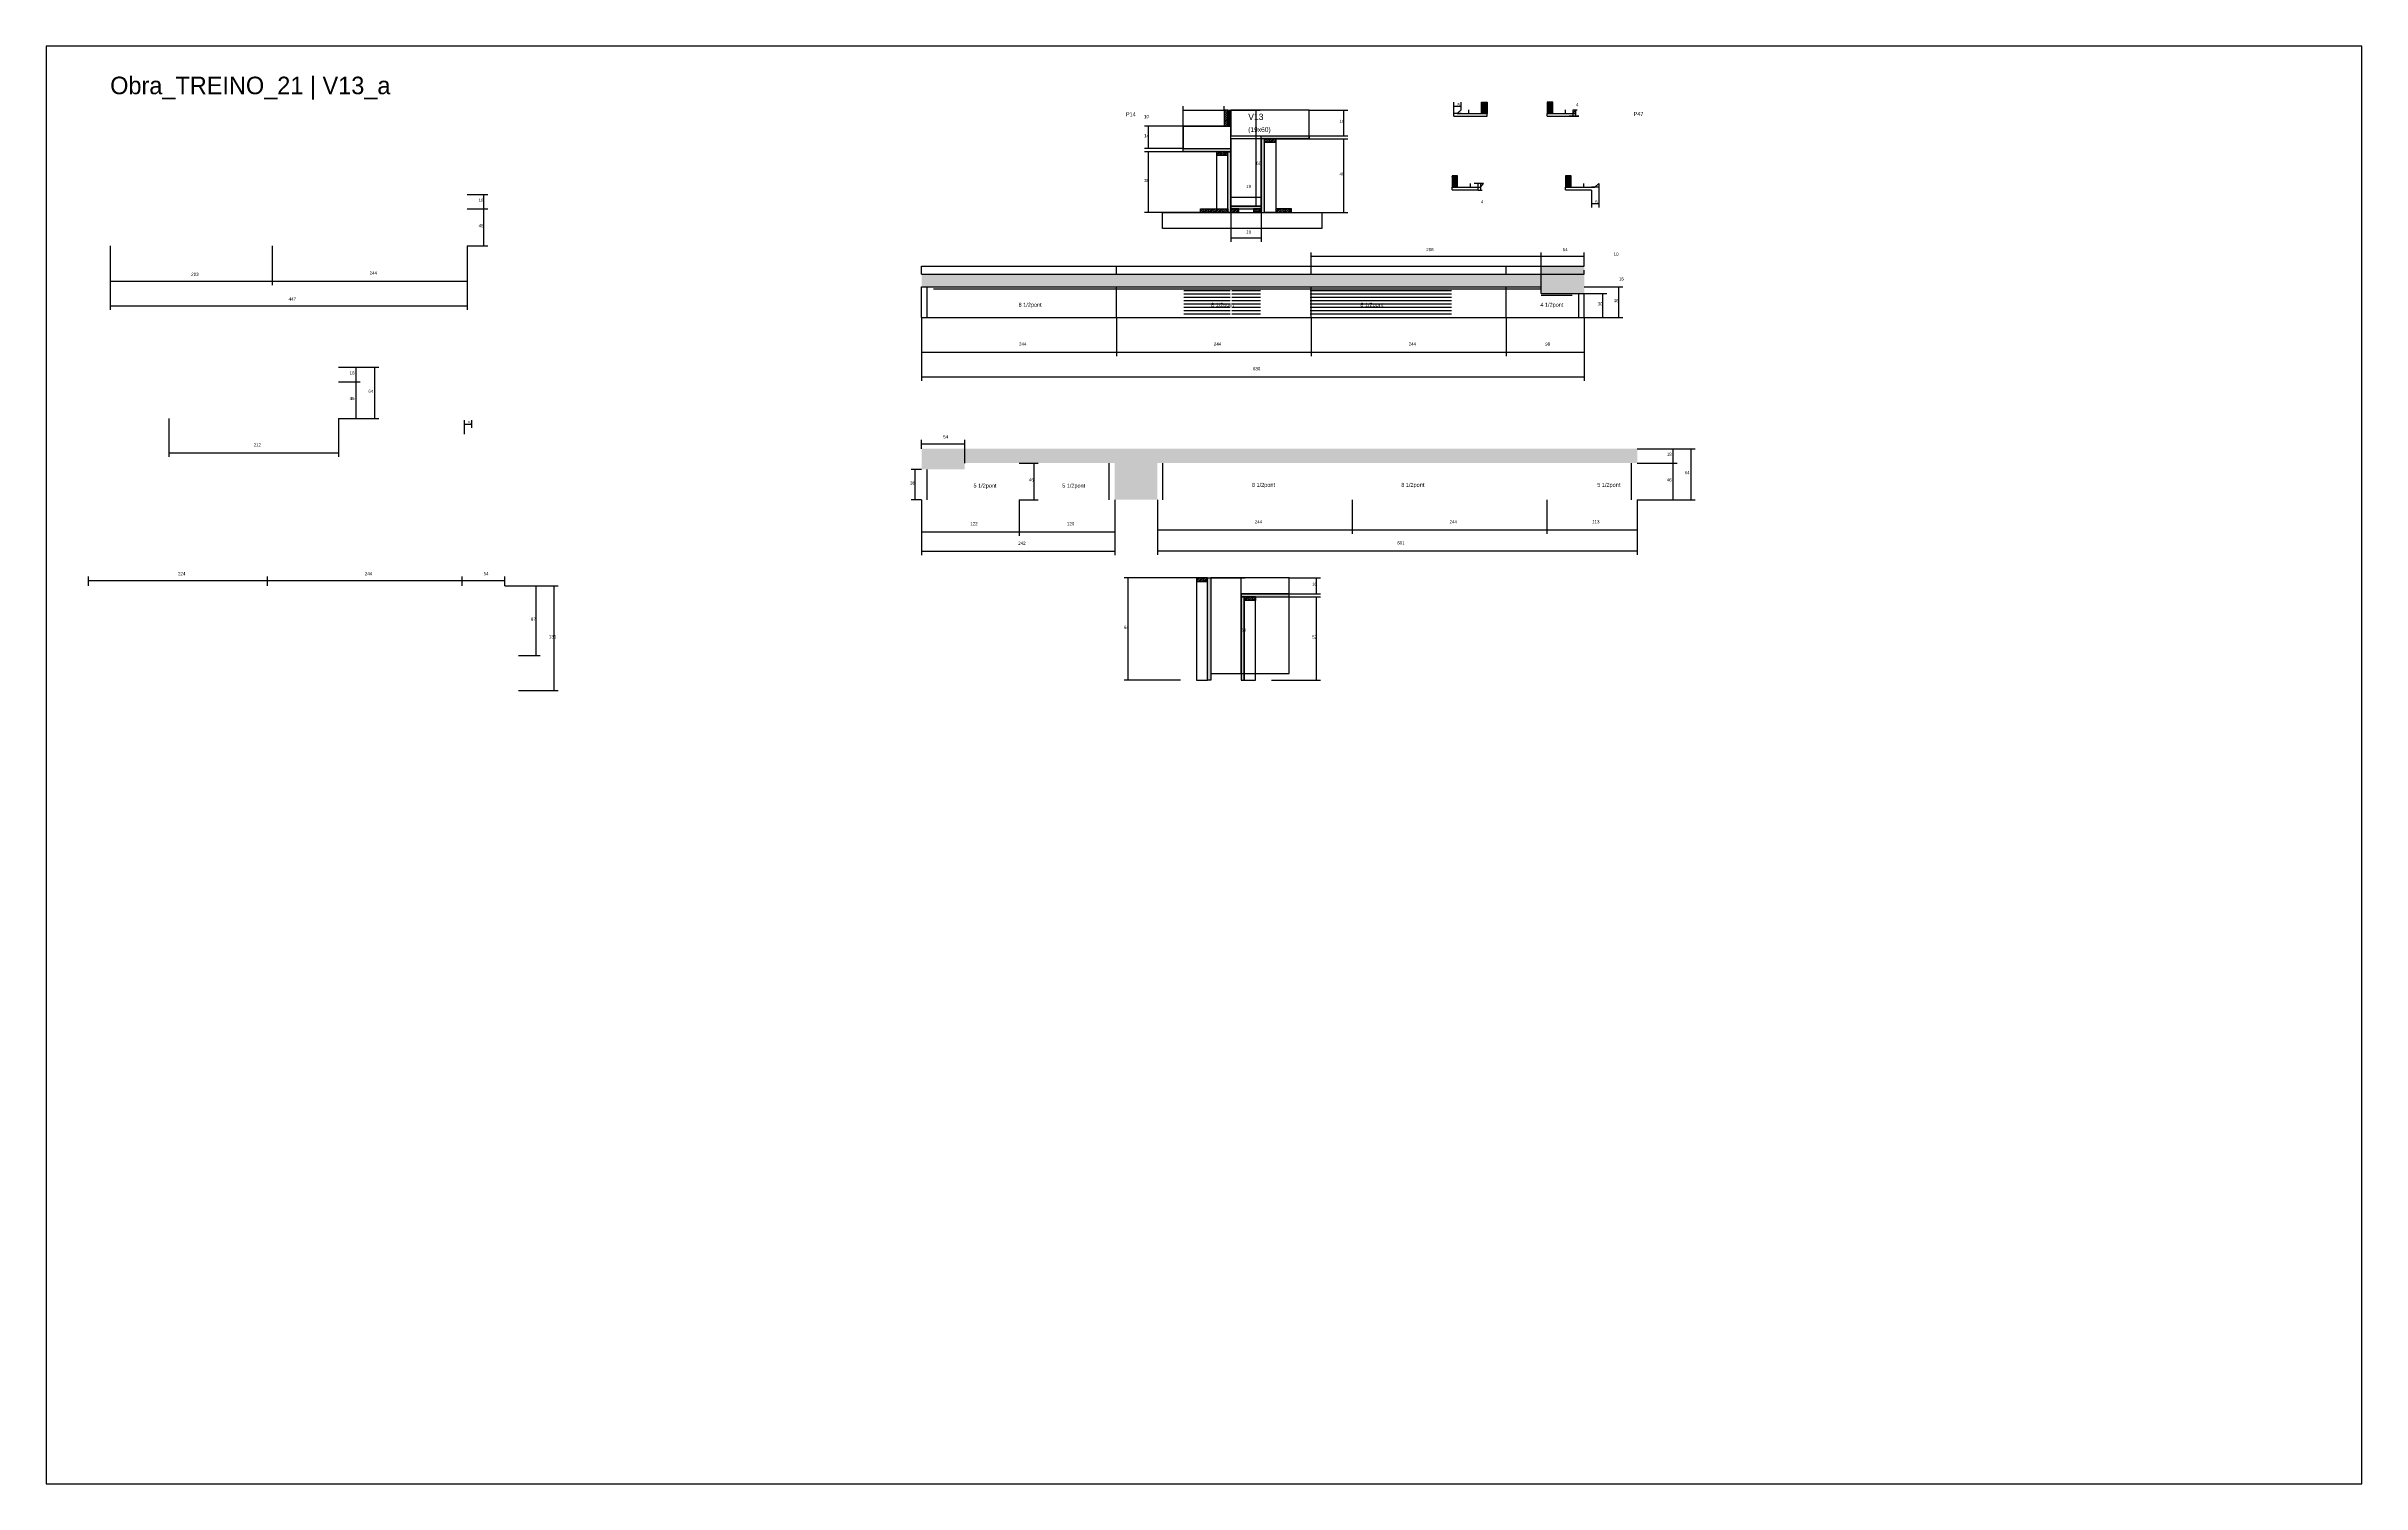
# Model space of a CAD drawing. Header units: metres. Extents: x -41 to 34800, y -36000 to 1848.
# Drawn here: x 14500 to 17400, y -21600 to -19800 of the extents above; entities that cross this region are included whole.
import ezdxf

# ---------------------------------------------------------------- set-up
doc = ezdxf.new("R2010")
doc.units = ezdxf.units.M
for name, color, linetype in [('CELL_BORDER', 8, 'Continuous'), ('CONCRETO', 251, 'Continuous'), ('COTA', 4, 'Continuous'), ('Cota Seção (2x)', 4, 'Continuous'), ('Hachura', 253, 'Continuous'), ('LABEL_ID', 3, 'Continuous'), ('Madeira', 126, 'Continuous'), ('NOMENCLATURA', 7, 'Continuous'), ('Painéis', 200, 'Continuous'), ('SARR_2.2x7', 40, 'Continuous'), ('Texto Seção', 7, 'Continuous')]:
    doc.layers.add(name, color=color, linetype=linetype)

msp = doc.modelspace()

# ---------------------------------------------------------------- hatches: boundary and pattern name
at = {"layer": 'COTA'}
h = msp.add_hatch(dxfattribs=at)
h.set_pattern_fill('AR-CONC', scale=0.03)
h.paths.add_polyline_path([(16426.3, -20109.4), (16426.3, -20075.4), (16372.3, -20075.4), (16372.3, -20085.4), (15596.3, -20085.4), (15596.3, -20101.4), (16372.3, -20101.4), (16372.3, -20109.4)])
h = msp.add_hatch(dxfattribs=at)
h.set_pattern_fill('AR-CONC', scale=0.03)
h.paths.add_polyline_path([(15596.3, -20303.9), (15596.3, -20329.9), (15650.3, -20329.9), (15650.3, -20321.9), (15838.3, -20321.9), (15838.3, -20367.9), (15891.6, -20367.9), (15891.6, -20321.9), (16492.6, -20321.9), (16492.6, -20303.9)])
at = {"layer": 'Hachura'}
h = msp.add_hatch(dxfattribs=at)
h.set_pattern_fill('ANSI31', scale=0.5)
h.paths.add_polyline_path([(15979.8, -19880), (15975.4, -19880), (15975.4, -19880), (15975.4, -19900), (15975.4, -19900), (15979.8, -19900), (15979.8, -19900), (15979.8, -19880)])
h = msp.add_hatch(color=8, dxfattribs=at)
h.dxf.hatch_style = 1
h.paths.add_polyline_path([(15979.8, -19900), (15983.8, -19900), (15983.8, -19880), (15979.8, -19880)])
h = msp.add_hatch(color=8, dxfattribs=at)
h.dxf.hatch_style = 1
h.paths.add_polyline_path([(16021.8, -19916), (16021.8, -19912), (16021.8, -19912), (16081.8, -19912), (16081.8, -19912), (16081.8, -19916), (16081.8, -19916), (16021.8, -19916)])
h = msp.add_hatch(color=8, dxfattribs=at)
h.dxf.hatch_style = 1
h.paths.add_polyline_path([(16025.8, -19916), (16021.8, -19916), (16021.8, -20008), (16025.8, -20008)])
h = msp.add_hatch(dxfattribs=at)
h.set_pattern_fill('ANSI31', scale=0.5)
h.paths.add_polyline_path([(16039.8, -19916), (16039.8, -19920.4), (16039.8, -19920.4), (16025.8, -19920.4), (16025.8, -19920.4), (16025.8, -19916), (16025.8, -19916), (16039.8, -19916)])
h = msp.add_hatch(color=8, dxfattribs=at)
h.dxf.hatch_style = 1
h.paths.add_polyline_path([(15923.8, -19932), (15923.8, -19928), (15923.8, -19928), (15983.8, -19928), (15983.8, -19928), (15983.8, -19932), (15983.8, -19932), (15923.8, -19932)])
h = msp.add_hatch(dxfattribs=at)
h.set_pattern_fill('ANSI31', scale=0.5)
h.paths.add_polyline_path([(15965.8, -19932), (15965.8, -19936.4), (15965.8, -19936.4), (15979.8, -19936.4), (15979.8, -19936.4), (15979.8, -19932), (15979.8, -19932), (15965.8, -19932)])
h = msp.add_hatch(color=8, dxfattribs=at)
h.dxf.hatch_style = 1
h.paths.add_polyline_path([(15983.8, -19932), (15979.8, -19932), (15979.8, -20008), (15983.8, -20008)])
h = msp.add_hatch(dxfattribs=at)
h.set_pattern_fill('ANSI31', scale=0.5)
h.paths.add_polyline_path([(15945.8, -20008), (15945.8, -20003.6), (15945.8, -20003.6), (15965.8, -20003.6), (15965.8, -20003.6), (15965.8, -20008), (15965.8, -20008), (15945.8, -20008)])
h = msp.add_hatch(dxfattribs=at)
h.set_pattern_fill('ANSI31', scale=0.5)
h.paths.add_polyline_path([(15965.8, -20008), (15965.8, -20003.6), (15965.8, -20003.6), (15979.8, -20003.6), (15979.8, -20003.6), (15979.8, -20008), (15979.8, -20008), (15965.8, -20008)])
h = msp.add_hatch(color=8, dxfattribs=at)
h.dxf.hatch_style = 1
h.paths.add_polyline_path([(16021.8, -20003.6), (16021.8, -20000), (16021.8, -20000), (15983.8, -20000), (15983.8, -20000), (15983.8, -20003.6), (15983.8, -20003.6), (16021.8, -20003.6)])
h = msp.add_hatch(dxfattribs=at)
h.set_pattern_fill('ANSI31', scale=0.5)
h.paths.add_polyline_path([(15993.8, -20008), (15993.8, -20003.6), (15993.8, -20003.6), (15983.8, -20003.6), (15983.8, -20003.6), (15983.8, -20008), (15983.8, -20008), (15993.8, -20008)])
h = msp.add_hatch(dxfattribs=at)
h.set_pattern_fill('ANSI31', scale=0.5)
h.paths.add_polyline_path([(16021.8, -20008), (16021.8, -20003.6), (16021.8, -20003.6), (16011.8, -20003.6), (16011.8, -20003.6), (16011.8, -20008), (16011.8, -20008), (16021.8, -20008)])
h = msp.add_hatch(dxfattribs=at)
h.set_pattern_fill('ANSI31', scale=0.5)
h.paths.add_polyline_path([(16059.8, -20008), (16059.8, -20003.6), (16059.8, -20003.6), (16039.8, -20003.6), (16039.8, -20003.6), (16039.8, -20008), (16039.8, -20008), (16059.8, -20008)])
h = msp.add_hatch(dxfattribs=at)
h.set_pattern_fill('ANSI31', scale=0.5)
h.paths.add_polyline_path([(15940.5, -20465.6), (15940.5, -20470), (15940.5, -20470), (15954.5, -20470), (15954.5, -20470), (15954.5, -20465.6), (15954.5, -20465.6), (15940.5, -20465.6)])
h = msp.add_hatch(color=8, dxfattribs=at)
h.dxf.hatch_style = 1
h.paths.add_polyline_path([(15954.5, -20465.6), (15958.5, -20465.6), (15958.5, -20465.6), (15958.5, -20593.6), (15958.5, -20593.6), (15954.5, -20593.6), (15954.5, -20593.6), (15954.5, -20465.6)])
h = msp.add_hatch(color=8, dxfattribs=at)
h.dxf.hatch_style = 1
h.paths.add_polyline_path([(16056.5, -20489.6), (16056.5, -20485.6), (16056.5, -20485.6), (15996.5, -20485.6), (15996.5, -20485.6), (15996.5, -20489.6), (15996.5, -20489.6), (16056.5, -20489.6)])
h = msp.add_hatch(color=8, dxfattribs=at)
h.dxf.hatch_style = 1
h.paths.add_polyline_path([(16000.5, -20489.6), (15996.5, -20489.6), (15996.5, -20489.6), (15996.5, -20593.6), (15996.5, -20593.6), (16000.5, -20593.6), (16000.5, -20593.6), (16000.5, -20489.6)])
h = msp.add_hatch(dxfattribs=at)
h.set_pattern_fill('ANSI31', scale=0.5)
h.paths.add_polyline_path([(16014.5, -20489.6), (16014.5, -20494), (16014.5, -20494), (16000.5, -20494), (16000.5, -20494), (16000.5, -20489.6), (16000.5, -20489.6), (16014.5, -20489.6)])
at = {"layer": 'Madeira'}
h = msp.add_hatch(dxfattribs=at)
h.set_pattern_fill('ANSI31', scale=0.2)
h.paths.add_polyline_path([(16304.6, -19870), (16297.6, -19870), (16297.6, -19884), (16304.6, -19884)])
h = msp.add_hatch(dxfattribs=at)
h.set_pattern_fill('ANSI31', scale=0.2)
h.paths.add_polyline_path([(16379.8, -19884), (16386.8, -19884), (16386.8, -19870), (16379.8, -19870)])
h = msp.add_hatch(dxfattribs=at)
h.set_pattern_fill('ANSI31', scale=0.2)
h.paths.add_polyline_path([(16260.7, -19976.3), (16267.7, -19976.3), (16267.7, -19962.3), (16260.7, -19962.3)])
h = msp.add_hatch(dxfattribs=at)
h.set_pattern_fill('ANSI31', scale=0.2)
h.paths.add_polyline_path([(16402.9, -19976.3), (16409.9, -19976.3), (16409.9, -19962.3), (16402.9, -19962.3)])

# ---------------------------------------------------------------- linework, layer by layer
at = {"layer": 'CELL_BORDER'}
msp.add_lwpolyline([(14500, -21600), (17400, -21600), (17400, -19800), (14500, -19800)], close=True, dxfattribs=at)
at = {"layer": 'CONCRETO'}
for points in [[(16081.8, -19912), (16081.8, -19880), (16021.8, -19880), (15983.8, -19880)], [(15923.8, -19928), (15923.8, -19900), (15983.8, -19900)], [(16021.8, -19916), (16021.8, -20000), (15983.8, -20000), (15983.8, -19928)]]:
    msp.add_lwpolyline(points, dxfattribs=at)
for points in [[(15983.8, -19912), (16081.8, -19912), (16081.8, -19880), (15983.8, -19880)], [(15923.8, -19928), (15983.8, -19928), (15983.8, -19900), (15923.8, -19900)], [(15983.8, -20000), (16021.8, -20000), (16021.8, -19916), (15983.8, -19916)], [(16056.5, -20485.6), (16056.5, -20465.6), (15958.5, -20465.6), (15958.5, -20465.6), (15958.5, -20465.6), (15958.5, -20585.6), (15996.5, -20585.6), (15996.5, -20495.6), (15996.5, -20485.6)], [(15958.5, -20585.6), (16056.5, -20585.6), (16056.5, -20465.6), (15958.5, -20465.6)]]:
    msp.add_lwpolyline(points, close=True, dxfattribs=at)
at = {"layer": 'COTA'}
for p, q in [((15923.8, -19900), (15923.8, -19875)), ((15923.8, -19880), (15975.4, -19880)), ((15975.4, -19880), (15975.4, -19875)), ((16081.8, -19880), (16130.2, -19880)), ((16125.2, -19912), (16125.2, -19880)), ((15923.8, -19900), (15875.4, -19900)), ((15880.4, -19928), (15880.4, -19900)), ((16039.8, -19916), (16130.2, -19916)), ((16081.8, -19912), (16130.2, -19912)), ((16125.2, -20008), (16125.2, -19916)), ((15923.8, -19928), (15875.4, -19928)), ((15923.8, -19932), (15875.4, -19932)), ((15880.4, -20008), (15880.4, -19932)), ((15027, -19985.7), (15053, -19985.7)), ((15027, -20003.7), (15053, -20003.7)), ((15027, -20003.7), (15053, -20003.7)), ((15048, -20003.7), (15048, -19985.7)), ((15048, -20049.7), (15048, -20003.7)), ((15945.8, -20008), (15875.4, -20008)), ((15983.8, -20008), (15983.8, -20045)), ((16021.8, -20008), (16021.8, -20045)), ((16059.8, -20008), (16130.2, -20008)), ((14580, -20049.7), (14580, -20130)), ((14580, -20049.7), (14580, -20099)), ((14783, -20049.7), (14783, -20099)), ((14783, -20049.7), (14783, -20099)), ((15027, -20049.7), (15027, -20099)), ((15027, -20049.7), (15027, -20130)), ((15027, -20049.7), (15053, -20049.7)), ((15983.8, -20040), (16021.8, -20040)), ((16084.3, -20075.4), (16084.3, -20058)), ((16084.3, -20063), (16372.3, -20063)), ((16372.3, -20075.4), (16372.3, -20058)), ((16372.3, -20075.4), (16372.3, -20058)), ((16372.3, -20063), (16426.3, -20063)), ((16426.3, -20075.4), (16426.3, -20058)), ((14580, -20094), (14783, -20094)), ((14783, -20094), (15027, -20094)), ((16372.3, -20085.4), (16372.3, -20070.4)), ((16372.3, -20075.4), (16426.3, -20075.4)), ((16372.3, -20101.4), (16372.3, -20080.4)), ((16372.3, -20085.4), (16426.3, -20085.4)), ((16426.3, -20075.4), (16426.3, -20070.4)), ((16426.3, -20085.4), (16426.3, -20080.4)), ((14580, -20125), (15027, -20125)), ((16426.3, -20101.4), (16474.6, -20101.4)), ((16426.3, -20109.4), (16454.5, -20109.4)), ((16449.5, -20139.4), (16449.5, -20109.4)), ((16469.6, -20139.4), (16469.6, -20101.4)), ((15596.3, -20139.4), (15596.3, -20188)), ((15596.3, -20139.4), (15596.3, -20218.9)), ((15840.3, -20139.4), (15840.3, -20188)), ((15840.3, -20139.4), (15840.3, -20188)), ((16084.3, -20139.4), (16084.3, -20188)), ((16084.3, -20139.4), (16084.3, -20188)), ((16328.3, -20139.4), (16328.3, -20188)), ((16328.3, -20139.4), (16328.3, -20188)), ((16426.3, -20139.4), (16474.6, -20139.4)), ((16426.3, -20139.4), (16426.3, -20218.9)), ((16426.3, -20139.4), (16454.5, -20139.4)), ((16426.3, -20151.6), (16426.3, -20188)), ((15596.3, -20183), (15840.3, -20183)), ((15840.3, -20183), (16084.3, -20183)), ((16084.3, -20183), (16328.3, -20183)), ((16328.3, -20183), (16426.3, -20183)), ((14866, -20202), (14893, -20202)), ((14866, -20202), (14916.5, -20202)), ((14888, -20220), (14888, -20202)), ((14911.5, -20266), (14911.5, -20202)), ((14866, -20220), (14893, -20220)), ((14866, -20220), (14893, -20220)), ((14888, -20266), (14888, -20220)), ((15596.3, -20213.9), (16426.3, -20213.9)), ((14653.5, -20266), (14653.5, -20314.2)), ((14866, -20266), (14893, -20266)), ((14866, -20266), (14916.5, -20266)), ((14866, -20266), (14866, -20314.2)), ((15596.3, -20303.9), (15596.3, -20292.6)), ((15596.3, -20297.6), (15650.3, -20297.6)), ((15650.3, -20321.9), (15650.3, -20292.6)), ((14653.5, -20309.2), (14866, -20309.2)), ((15718.3, -20321.9), (15742.1, -20321.9)), ((15737.1, -20367.9), (15737.1, -20321.9)), ((16492.6, -20303.9), (16542.7, -20303.9)), ((16492.6, -20303.9), (16565.2, -20303.9)), ((16492.6, -20321.9), (16542.7, -20321.9)), ((16492.6, -20321.9), (16542.7, -20321.9)), ((16537.7, -20321.9), (16537.7, -20303.9)), ((16537.7, -20367.9), (16537.7, -20321.9)), ((16560.2, -20367.9), (16560.2, -20303.9)), ((15596.3, -20329.9), (15583.4, -20329.9)), ((15588.4, -20367.9), (15588.4, -20329.9)), ((15596.3, -20367.9), (15583.4, -20367.9)), ((15596.3, -20367.9), (15596.3, -20412.9)), ((15596.3, -20367.9), (15596.3, -20437.4)), ((15718.3, -20367.9), (15718.3, -20412.9)), ((15718.3, -20367.9), (15718.3, -20412.9)), ((15718.3, -20367.9), (15742.1, -20367.9)), ((15838.3, -20367.9), (15838.3, -20412.9)), ((15838.3, -20367.9), (15838.3, -20437.4)), ((15891.6, -20367.9), (15891.6, -20410.5)), ((15891.6, -20367.9), (15891.6, -20437)), ((16135.6, -20367.9), (16135.6, -20410.5)), ((16135.6, -20367.9), (16135.6, -20410.5)), ((16379.6, -20367.9), (16379.6, -20410.5)), ((16379.6, -20367.9), (16379.6, -20410.5)), ((16492.6, -20367.9), (16542.7, -20367.9)), ((16492.6, -20367.9), (16565.2, -20367.9)), ((16492.6, -20367.9), (16492.6, -20437)), ((16492.6, -20380.2), (16492.6, -20410.5)), ((15596.3, -20407.9), (15718.3, -20407.9)), ((15718.3, -20407.9), (15838.3, -20407.9)), ((15891.6, -20405.5), (16135.6, -20405.5)), ((16135.6, -20405.5), (16379.6, -20405.5)), ((16379.6, -20405.5), (16492.6, -20405.5)), ((15596.3, -20432.4), (15838.3, -20432.4)), ((15891.6, -20432), (16492.6, -20432)), ((14553, -20475.8), (14553, -20463.9)), ((14553, -20468.9), (14777, -20468.9)), ((14777, -20475.8), (14777, -20463.9)), ((14777, -20475.8), (14777, -20463.9)), ((14777, -20468.9), (15021, -20468.9)), ((15021, -20475.8), (15021, -20463.9)), ((15021, -20475.8), (15021, -20463.9)), ((15021, -20468.9), (15074.5, -20468.9)), ((15074.5, -20475.8), (15074.5, -20463.9)), ((15940.5, -20465.6), (15850.1, -20465.6)), ((15855.1, -20593.6), (15855.1, -20465.6)), ((16056.5, -20465.6), (16095.9, -20465.6)), ((16090.9, -20485.6), (16090.9, -20465.6)), ((15074.5, -20475.8), (15141, -20475.8)), ((15074.5, -20475.8), (15118.5, -20475.8)), ((15113.5, -20562.8), (15113.5, -20475.8)), ((15136, -20606.8), (15136, -20475.8)), ((16014.5, -20489.6), (16095.9, -20489.6)), ((16056.5, -20485.6), (16095.9, -20485.6)), ((16090.9, -20593.6), (16090.9, -20489.6)), ((15091.5, -20562.8), (15118.5, -20562.8)), ((15091.5, -20606.8), (15141, -20606.8)), ((15920.5, -20593.6), (15850.1, -20593.6)), ((16034.5, -20593.6), (16095.9, -20593.6))]:
    msp.add_line(p, q, dxfattribs=at)
at = {"layer": 'Cota Seção (2x)'}
for p, q in [((15983.8, -19880), (16020.4, -19880)), ((16015.4, -20000), (16015.4, -19880)), ((16262.9, -19887.6), (16262.9, -19870)), ((16262.9, -19875), (16272.1, -19875)), ((16272.1, -19879.6), (16272.1, -19870)), ((16419.3, -19887.6), (16407.3, -19887.6)), ((16412.3, -19887.6), (16412.3, -19879.6)), ((16412.3, -19879.6), (16417.3, -19879.6)), ((16300.2, -19971.9), (16288.2, -19971.9)), ((16293.2, -19980.3), (16293.2, -19971.9)), ((16293.2, -19980.3), (16298.2, -19980.3)), ((16435.4, -19980.3), (16435.4, -20001.7)), ((16444.6, -19971.9), (16444.6, -20001.7)), ((15983.5, -20000), (16020.4, -20000)), ((15983.8, -20000), (15983.8, -19984)), ((15983.8, -19989), (16021.8, -19989)), ((16021.8, -20000), (16021.8, -19984)), ((16435.4, -19996.7), (16444.6, -19996.7)), ((15023.7, -20285.9), (15023.7, -20268.3)), ((15032.9, -20277.9), (15032.9, -20268.3)), ((15023.7, -20273.3), (15032.9, -20273.3)), ((15958.5, -20465.6), (16001.5, -20465.6)), ((15996.5, -20585.6), (15996.5, -20465.6)), ((15958.5, -20585.6), (16001.5, -20585.6))]:
    msp.add_line(p, q, dxfattribs=at)
at = {"layer": 'Madeira'}
for points in [[(15979.8, -19880), (15975.4, -19880), (15975.4, -19900), (15979.8, -19900)], [(16304.6, -19884), (16297.6, -19884), (16297.6, -19870), (16304.6, -19870)], [(16379.8, -19884), (16386.8, -19884), (16386.8, -19870), (16379.8, -19870)], [(16039.8, -19916), (16039.8, -19920.4), (16025.8, -19920.4), (16025.8, -19916)], [(16039.8, -20008), (16025.8, -20008), (16025.8, -19916), (16039.8, -19916)], [(15965.8, -19932), (15965.8, -19936.4), (15979.8, -19936.4), (15979.8, -19932)], [(15965.8, -20008), (15979.8, -20008), (15979.8, -19932), (15965.8, -19932)], [(16260.7, -19976.3), (16267.7, -19976.3), (16267.7, -19962.3), (16260.7, -19962.3)], [(16402.9, -19976.3), (16409.9, -19976.3), (16409.9, -19962.3), (16402.9, -19962.3)], [(16097.7, -20028), (15898.1, -20028), (15898.1, -20008), (16097.7, -20008)], [(15945.8, -20008), (15945.8, -20003.6), (15965.8, -20003.6), (15965.8, -20008)], [(15965.8, -20008), (15965.8, -20003.6), (15979.8, -20003.6), (15979.8, -20008)], [(15993.8, -20008), (15993.8, -20003.6), (15983.8, -20003.6), (15983.8, -20008)], [(16021.8, -20008), (16021.8, -20003.6), (16011.8, -20003.6), (16011.8, -20008)], [(16059.8, -20008), (16059.8, -20003.6), (16039.8, -20003.6), (16039.8, -20008)], [(15940.5, -20465.6), (15940.5, -20470), (15954.5, -20470), (15954.5, -20465.6)], [(15940.5, -20593.6), (15954.5, -20593.6), (15954.5, -20465.6), (15940.5, -20465.6)], [(16014.5, -20489.6), (16014.5, -20494), (16000.5, -20494), (16000.5, -20489.6)], [(16014.5, -20489.6), (16000.5, -20489.6), (16000.5, -20593.6), (16014.5, -20593.6)]]:
    msp.add_lwpolyline(points, close=True, dxfattribs=at)
at = {"layer": 'Painéis'}
for p, q in [((15983.8, -19900), (15983.8, -19880)), ((16262.9, -19883.6), (16272.1, -19883.6)), ((16262.9, -19887.6), (16304.6, -19887.6)), ((16267, -19884), (16304.6, -19884)), ((16304.6, -19887.6), (16304.6, -19884)), ((16379.8, -19884), (16416.2, -19884)), ((16379.8, -19887.6), (16379.8, -19884)), ((16379.8, -19887.6), (16419.3, -19887.6)), ((16415.8, -19887.6), (16415.8, -19879.6)), ((16021.8, -19912), (16081.8, -19912)), ((16021.8, -19916), (16021.8, -19912)), ((16021.8, -20008), (16021.8, -19916)), ((16081.8, -19916), (16081.8, -19912)), ((15923.8, -19928), (15983.8, -19928)), ((15923.8, -19932), (15923.8, -19928)), ((15983.8, -19932), (15983.8, -19928)), ((15983.8, -20008), (15983.8, -19932)), ((16260.7, -19976.3), (16296.4, -19976.3)), ((16260.7, -19979.9), (16260.7, -19976.3)), ((16260.7, -19979.9), (16293.2, -19979.9)), ((16296.7, -19979.9), (16296.7, -19971.9)), ((16402.9, -19976.3), (16439.5, -19976.3)), ((16402.9, -19979.9), (16402.9, -19976.3)), ((16402.9, -19979.9), (16435.4, -19979.9)), ((16435.4, -19975.9), (16444.6, -19975.9)), ((15983.8, -20000), (16021.8, -20000)), ((15983.8, -20003.6), (15983.8, -20000)), ((16021.8, -20003.6), (16021.8, -20000)), ((15596.3, -20075.4), (16372.3, -20075.4)), ((15596.3, -20085.4), (15596.3, -20075.4)), ((15596.3, -20085.4), (16372.3, -20085.4)), ((15840.3, -20085.4), (15840.3, -20075.4)), ((16084.3, -20085.4), (16084.3, -20075.4)), ((16328.3, -20085.4), (16328.3, -20075.4)), ((16372.3, -20085.4), (16372.3, -20075.4)), ((15596.3, -20101.4), (16372.3, -20101.4)), ((15596.3, -20139.4), (15596.3, -20101.4)), ((15840.3, -20139.4), (15840.3, -20101.4)), ((16084.3, -20139.4), (16084.3, -20101.4)), ((16328.3, -20139.4), (16328.3, -20101.4)), ((16372.3, -20109.4), (16372.3, -20101.4)), ((16372.3, -20109.4), (16426.3, -20109.4)), ((16426.3, -20139.4), (16426.3, -20109.4)), ((15596.3, -20139.4), (16426.3, -20139.4))]:
    msp.add_line(p, q, dxfattribs=at)
for points in [[(15979.8, -19880), (15983.8, -19880), (15983.8, -19900), (15979.8, -19900)], [(16021.8, -19916), (16021.8, -19912), (16081.8, -19912), (16081.8, -19916)], [(16025.8, -19916), (16021.8, -19916), (16021.8, -20008), (16025.8, -20008)], [(15923.8, -19932), (15923.8, -19928), (15983.8, -19928), (15983.8, -19932)], [(15979.8, -19932), (15983.8, -19932), (15983.8, -20008), (15979.8, -20008)], [(16021.8, -20003.6), (16021.8, -20000), (15983.8, -20000), (15983.8, -20003.6)], [(15954.5, -20465.6), (15958.5, -20465.6), (15958.5, -20593.6), (15954.5, -20593.6)], [(16056.5, -20489.6), (16056.5, -20485.6), (15996.5, -20485.6), (15996.5, -20489.6)], [(16000.5, -20489.6), (15996.5, -20489.6), (15996.5, -20593.6), (16000.5, -20593.6)]]:
    msp.add_lwpolyline(points, close=True, dxfattribs=at)
at = {"layer": 'SARR_2.2x7'}
for p, q in [((16267, -19884), (16272.1, -19879.6)), ((16281.6, -19884), (16281.6, -19879.6)), ((16402.7, -19884), (16402.7, -19879.6)), ((16412.3, -19884), (16416.2, -19879.6)), ((16283.7, -19976.3), (16283.7, -19971.9)), ((16296.4, -19976.3), (16300.2, -19971.9)), ((16425.8, -19976.3), (16425.8, -19971.9)), ((16439.5, -19976.3), (16444.6, -19971.9)), ((15603.3, -20139.4), (15603.3, -20101.4)), ((15611.3, -20103.6), (15840.3, -20103.6)), ((15840.3, -20103.6), (16084.3, -20103.6)), ((15924.8, -20105.6), (15982.8, -20105.6)), ((15924.8, -20109.8), (15982.8, -20109.8)), ((15924.8, -20114.1), (15982.8, -20114.1)), ((15924.8, -20118.3), (15982.8, -20118.3)), ((15924.8, -20122.5), (15982.8, -20122.5)), ((15984.8, -20105.6), (16020.8, -20105.6)), ((15984.8, -20109.8), (16020.8, -20109.8)), ((15984.8, -20114.1), (16020.8, -20114.1)), ((15984.8, -20118.3), (16020.8, -20118.3)), ((15984.8, -20122.5), (16020.8, -20122.5)), ((16082.8, -20105.6), (16259.8, -20105.6)), ((16082.8, -20109.8), (16259.8, -20109.8)), ((16082.8, -20114.1), (16259.8, -20114.1)), ((16082.8, -20118.3), (16259.8, -20118.3)), ((16082.8, -20122.5), (16259.8, -20122.5)), ((16084.3, -20103.6), (16328.3, -20103.6)), ((16328.3, -20103.6), (16372.3, -20103.6)), ((16372.3, -20111.6), (16411.3, -20111.6)), ((16419.3, -20139.4), (16419.3, -20109.4)), ((15924.8, -20126.7), (15982.8, -20126.7)), ((15924.8, -20131), (15982.8, -20131)), ((15924.8, -20135.2), (15982.8, -20135.2)), ((15984.8, -20126.7), (16020.8, -20126.7)), ((15984.8, -20131), (16020.8, -20131)), ((15984.8, -20135.2), (16020.8, -20135.2)), ((16082.8, -20126.7), (16259.8, -20126.7)), ((16082.8, -20131), (16259.8, -20131)), ((16082.8, -20135.2), (16259.8, -20135.2)), ((15831.3, -20367.9), (15831.3, -20321.9)), ((15898.6, -20367.9), (15898.6, -20321.9)), ((16485.6, -20367.9), (16485.6, -20321.9)), ((15603.3, -20367.9), (15603.3, -20329.9))]:
    msp.add_line(p, q, dxfattribs=at)

# ---------------------------------------------------------------- texts
at = {"layer": 'COTA'}
for s, p in [('10', (15874.9, -19890)), ('16', (16119.7, -19896)), ('14', (15874.9, -19914)), ('38', (15874.9, -19970)), ('46', (16119.7, -19962)), ('18', (15041.5, -19994.7)), ('46', (15041.5, -20026.7)), ('19', (16002.8, -20034.5)), ('288', (16228.3, -20056.5)), ('54', (16399.3, -20056.5)), ('10', (16463.1, -20062.2)), ('203', (14681.5, -20087.5)), ('244', (14905, -20085.9)), ('16', (16469.6, -20093.4)), ('447', (14803.5, -20118.5)), ('30', (16443, -20124.4)), ('38', (16463.1, -20120.4)), ('244', (15718.3, -20174.9)), ('244', (15962.3, -20174.9)), ('244', (16206.3, -20174.9)), ('98', (16377.3, -20174.9)), ('18', (14879.9, -20211)), ('830', (16011.3, -20205.7)), ('46', (14879.9, -20243)), ('64', (14903.4, -20234)), ('212', (14759.7, -20301.1)), ('54', (15623.3, -20291.1)), ('18', (16529.6, -20312.9)), ('38', (15581.9, -20348.9)), ('46', (15730.6, -20344.9)), ('46', (16529.6, -20344.9)), ('64', (16552.1, -20335.9)), ('122', (15657.3, -20399.8)), ('120', (15778.3, -20399.8)), ('244', (16013.6, -20397.4)), ('244', (16257.6, -20397.4)), ('113', (16436.1, -20397.3)), ('242', (15717.3, -20424.3)), ('601', (16192.1, -20423.9)), ('224', (14665, -20462.4)), ('244', (14899, -20462.4)), ('54', (15047.7, -20462.4)), ('10', (16085.4, -20475.6)), ('87', (15107, -20519.3)), ('64', (15849.6, -20529.6)), ('131', (15129.5, -20541.3)), ('52', (16085.4, -20541.6))]:
    msp.add_text(s, height=4, dxfattribs=at).set_placement(p)
at = {"layer": 'Cota Seção (2x)'}
for s, p in [('5', (16267.5, -19875)), ('4', (16415.8, -19875)), ('60', (16015.4, -19948.4)), ('19', (16002.8, -19977.5)), ('4', (16296.7, -19996.7)), ('5', (16440, -19996.7)), ('5', (15028.3, -20273.3)), ('60', (15996.5, -20533.1))]:
    msp.add_text(s, height=4, dxfattribs=at).set_placement(p)
at = {"layer": 'LABEL_ID'}
msp.add_text('Obra_TREINO_21 | V13_a', height=22, dxfattribs=at).set_placement((14580, -19860))
at = {"layer": 'NOMENCLATURA'}
for s, p in [('P14', (15852.2, -19887.6)), ('P47', (16488.1, -19887.2)), ('8 1/2pont', (15717.8, -20126.2)), ('8 1/2pont', (15958.8, -20126.2)), ('8 1/2pont', (16145.8, -20126.2)), ('4 1/2pont', (16371.3, -20126.2)), ('5 1/2pont', (15661.3, -20352.7)), ('5 1/2pont', (15772.4, -20352.7)), ('8 1/2pont', (16010.1, -20351.7)), ('8 1/2pont', (16197.1, -20351.7)), ('5 1/2pont', (16442.6, -20351.7))]:
    msp.add_text(s, height=5, dxfattribs=at).set_placement(p)
at = {"layer": 'Texto Seção'}
for s, height, p in [('V13', 8, (16005.4, -19892.3)), ('(19x60)', 6, (16005.4, -19907.3))]:
    msp.add_text(s, height=height, dxfattribs=at).set_placement(p)

doc.saveas('drawing.dxf')
